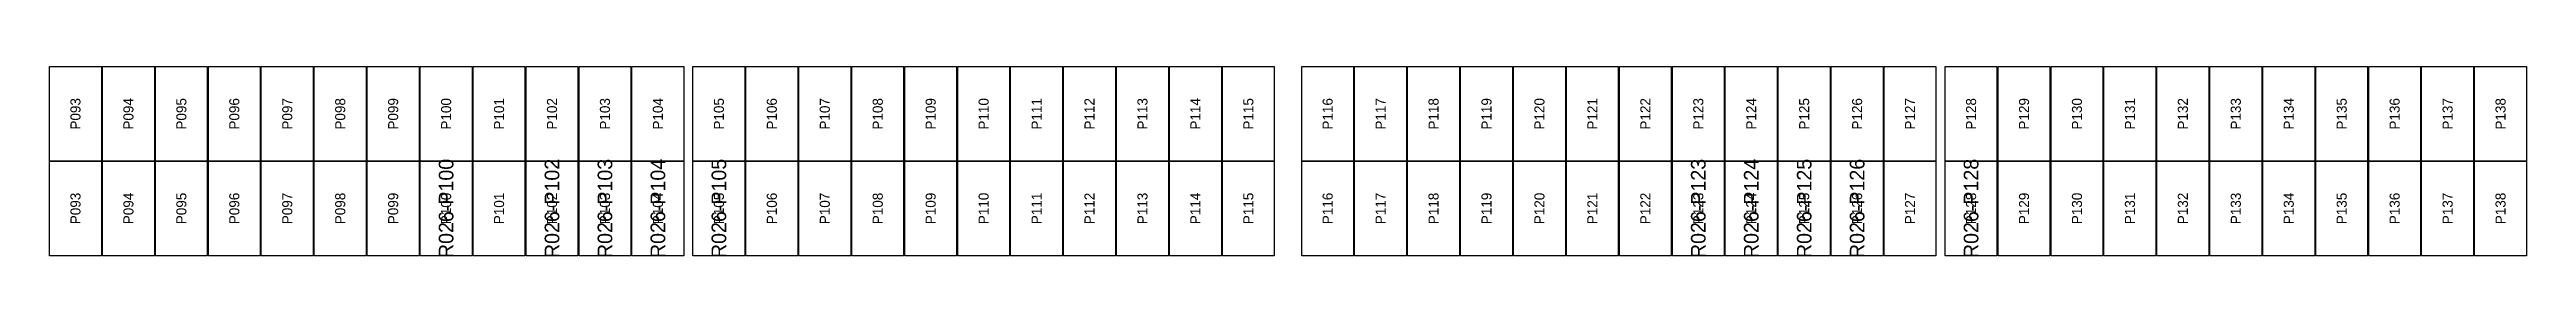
# Model space of a CAD drawing. Extents: x 296295 to 296770, y 651564 to 652121.
# Drawn here: x 296472.7 to 296526.9, y 652019.2 to 652023.3 of the extents above; entities that cross this region are included whole.
import ezdxf
from ezdxf.enums import TextEntityAlignment as Align

# ---------------------------------------------------------------- set-up
doc = ezdxf.new("R2010")
doc.units = 0

msp = doc.modelspace()

# ---------------------------------------------------------------- texts
at = {"layer": 'DEFECT_LABELS'}
for s, p in [('R026-P100', (296481.392, 652020.204)), ('R026-P102', (296483.708, 652020.204)), ('R026-P103', (296484.866, 652020.204)), ('R026-P104', (296486.024, 652020.204)), ('R026-P105', (296487.358, 652020.204)), ('R026-P123', (296508.778, 652020.204)), ('R026-P124', (296509.936, 652020.204)), ('R026-P125', (296511.094, 652020.204)), ('R026-P126', (296512.252, 652020.204)), ('R026-P128', (296514.744, 652020.204))]:
    msp.add_text(s, height=0.32, rotation=90, dxfattribs=at).set_placement(p, align=Align.MIDDLE_CENTER)
at = {"layer": 'PANEL_POSITION'}
for s, p in [('P093', (296473.286, 652022.267)), ('P094', (296474.444, 652022.267)), ('P095', (296475.602, 652022.267)), ('P096', (296476.76, 652022.267)), ('P097', (296477.918, 652022.267)), ('P098', (296479.076, 652022.267)), ('P099', (296480.234, 652022.267)), ('P100', (296481.392, 652022.267)), ('P101', (296482.55, 652022.267)), ('P102', (296483.708, 652022.267)), ('P103', (296484.866, 652022.267)), ('P104', (296486.024, 652022.267)), ('P105', (296487.358, 652022.267)), ('P106', (296488.516, 652022.267)), ('P107', (296489.674, 652022.267)), ('P108', (296490.832, 652022.267)), ('P109', (296491.99, 652022.267)), ('P110', (296493.148, 652022.267)), ('P111', (296494.306, 652022.267)), ('P112', (296495.464, 652022.267)), ('P113', (296496.622, 652022.267)), ('P114', (296497.78, 652022.267)), ('P115', (296498.938, 652022.267)), ('P116', (296500.672, 652022.267)), ('P117', (296501.83, 652022.267)), ('P118', (296502.988, 652022.267)), ('P119', (296504.146, 652022.267)), ('P120', (296505.304, 652022.267)), ('P121', (296506.462, 652022.267)), ('P122', (296507.62, 652022.267)), ('P123', (296508.778, 652022.267)), ('P124', (296509.936, 652022.267)), ('P125', (296511.094, 652022.267)), ('P126', (296512.252, 652022.267)), ('P127', (296513.41, 652022.267)), ('P128', (296514.744, 652022.267)), ('P129', (296515.902, 652022.267)), ('P130', (296517.06, 652022.267)), ('P131', (296518.218, 652022.267)), ('P132', (296519.376, 652022.267)), ('P133', (296520.534, 652022.267)), ('P134', (296521.692, 652022.267)), ('P135', (296522.85, 652022.267)), ('P136', (296524.008, 652022.267)), ('P137', (296525.166, 652022.267)), ('P138', (296526.324, 652022.267)), ('P093', (296473.286, 652020.204)), ('P094', (296474.444, 652020.204)), ('P095', (296475.602, 652020.204)), ('P096', (296476.76, 652020.204)), ('P097', (296477.918, 652020.204)), ('P098', (296479.076, 652020.204)), ('P099', (296480.234, 652020.204)), ('P100', (296481.392, 652020.204)), ('P101', (296482.55, 652020.204)), ('P102', (296483.708, 652020.204)), ('P103', (296484.866, 652020.204)), ('P104', (296486.024, 652020.204)), ('P105', (296487.358, 652020.204)), ('P106', (296488.516, 652020.204)), ('P107', (296489.674, 652020.204)), ('P108', (296490.832, 652020.204)), ('P109', (296491.99, 652020.204)), ('P110', (296493.148, 652020.204)), ('P111', (296494.306, 652020.204)), ('P112', (296495.464, 652020.204)), ('P113', (296496.622, 652020.204)), ('P114', (296497.78, 652020.204)), ('P115', (296498.938, 652020.204)), ('P116', (296500.672, 652020.204)), ('P117', (296501.83, 652020.204)), ('P118', (296502.988, 652020.204)), ('P119', (296504.146, 652020.204)), ('P120', (296505.304, 652020.204)), ('P121', (296506.462, 652020.204)), ('P122', (296507.62, 652020.204)), ('P123', (296508.778, 652020.204)), ('P124', (296509.936, 652020.204)), ('P125', (296511.094, 652020.204)), ('P126', (296512.252, 652020.204)), ('P127', (296513.41, 652020.204)), ('P128', (296514.744, 652020.204)), ('P129', (296515.902, 652020.204)), ('P130', (296517.06, 652020.204)), ('P131', (296518.218, 652020.204)), ('P132', (296519.376, 652020.204)), ('P133', (296520.534, 652020.204)), ('P134', (296521.692, 652020.204)), ('P135', (296522.85, 652020.204)), ('P136', (296524.008, 652020.204)), ('P137', (296525.166, 652020.204)), ('P138', (296526.324, 652020.204))]:
    msp.add_text(s, height=0.22, rotation=90, dxfattribs=at).set_placement(p, align=Align.MIDDLE_CENTER)

# ---------------------------------------------------------------- linework, layer by layer
at = {"layer": 'DEFECTIVE_PANELS'}
for points in [[(296480.825, 652021.236), (296481.959, 652021.236), (296481.959, 652019.173), (296480.825, 652019.173)], [(296483.141, 652021.236), (296484.275, 652021.236), (296484.275, 652019.173), (296483.141, 652019.173)], [(296484.299, 652021.236), (296485.433, 652021.236), (296485.433, 652019.173), (296484.299, 652019.173)], [(296485.457, 652021.236), (296486.591, 652021.236), (296486.591, 652019.173), (296485.457, 652019.173)], [(296486.791, 652021.236), (296487.925, 652021.236), (296487.925, 652019.173), (296486.791, 652019.173)], [(296508.211, 652021.236), (296509.345, 652021.236), (296509.345, 652019.173), (296508.211, 652019.173)], [(296509.369, 652021.236), (296510.503, 652021.236), (296510.503, 652019.173), (296509.369, 652019.173)], [(296510.527, 652021.236), (296511.661, 652021.236), (296511.661, 652019.173), (296510.527, 652019.173)], [(296511.685, 652021.236), (296512.819, 652021.236), (296512.819, 652019.173), (296511.685, 652019.173)], [(296514.177, 652021.236), (296515.311, 652021.236), (296515.311, 652019.173), (296514.177, 652019.173)]]:
    msp.add_lwpolyline(points, close=True, dxfattribs=at)
at = {"layer": 'PANELS_MASTER'}
for points in [[(296472.719, 652023.299), (296473.853, 652023.299), (296473.853, 652021.236), (296472.719, 652021.236)], [(296473.877, 652023.299), (296475.011, 652023.299), (296475.011, 652021.236), (296473.877, 652021.236)], [(296475.035, 652023.299), (296476.169, 652023.299), (296476.169, 652021.236), (296475.035, 652021.236)], [(296476.193, 652023.299), (296477.327, 652023.299), (296477.327, 652021.236), (296476.193, 652021.236)], [(296477.351, 652023.299), (296478.485, 652023.299), (296478.485, 652021.236), (296477.351, 652021.236)], [(296478.509, 652023.299), (296479.643, 652023.299), (296479.643, 652021.236), (296478.509, 652021.236)], [(296479.667, 652023.299), (296480.801, 652023.299), (296480.801, 652021.236), (296479.667, 652021.236)], [(296480.825, 652023.299), (296481.959, 652023.299), (296481.959, 652021.236), (296480.825, 652021.236)], [(296481.983, 652023.299), (296483.117, 652023.299), (296483.117, 652021.236), (296481.983, 652021.236)], [(296483.141, 652023.299), (296484.275, 652023.299), (296484.275, 652021.236), (296483.141, 652021.236)], [(296484.299, 652023.299), (296485.433, 652023.299), (296485.433, 652021.236), (296484.299, 652021.236)], [(296485.457, 652023.299), (296486.591, 652023.299), (296486.591, 652021.236), (296485.457, 652021.236)], [(296486.791, 652023.299), (296487.925, 652023.299), (296487.925, 652021.236), (296486.791, 652021.236)], [(296487.949, 652023.299), (296489.083, 652023.299), (296489.083, 652021.236), (296487.949, 652021.236)], [(296489.107, 652023.299), (296490.241, 652023.299), (296490.241, 652021.236), (296489.107, 652021.236)], [(296490.265, 652023.299), (296491.399, 652023.299), (296491.399, 652021.236), (296490.265, 652021.236)], [(296491.423, 652023.299), (296492.557, 652023.299), (296492.557, 652021.236), (296491.423, 652021.236)], [(296492.581, 652023.299), (296493.715, 652023.299), (296493.715, 652021.236), (296492.581, 652021.236)], [(296493.739, 652023.299), (296494.873, 652023.299), (296494.873, 652021.236), (296493.739, 652021.236)], [(296494.897, 652023.299), (296496.031, 652023.299), (296496.031, 652021.236), (296494.897, 652021.236)], [(296496.055, 652023.299), (296497.189, 652023.299), (296497.189, 652021.236), (296496.055, 652021.236)], [(296497.213, 652023.299), (296498.347, 652023.299), (296498.347, 652021.236), (296497.213, 652021.236)], [(296498.371, 652023.299), (296499.505, 652023.299), (296499.505, 652021.236), (296498.371, 652021.236)], [(296500.105, 652023.299), (296501.239, 652023.299), (296501.239, 652021.236), (296500.105, 652021.236)], [(296501.263, 652023.299), (296502.397, 652023.299), (296502.397, 652021.236), (296501.263, 652021.236)], [(296502.421, 652023.299), (296503.555, 652023.299), (296503.555, 652021.236), (296502.421, 652021.236)], [(296503.579, 652023.299), (296504.713, 652023.299), (296504.713, 652021.236), (296503.579, 652021.236)], [(296504.737, 652023.299), (296505.871, 652023.299), (296505.871, 652021.236), (296504.737, 652021.236)], [(296505.895, 652023.299), (296507.029, 652023.299), (296507.029, 652021.236), (296505.895, 652021.236)], [(296507.053, 652023.299), (296508.187, 652023.299), (296508.187, 652021.236), (296507.053, 652021.236)], [(296508.211, 652023.299), (296509.345, 652023.299), (296509.345, 652021.236), (296508.211, 652021.236)], [(296509.369, 652023.299), (296510.503, 652023.299), (296510.503, 652021.236), (296509.369, 652021.236)], [(296510.527, 652023.299), (296511.661, 652023.299), (296511.661, 652021.236), (296510.527, 652021.236)], [(296511.685, 652023.299), (296512.819, 652023.299), (296512.819, 652021.236), (296511.685, 652021.236)], [(296512.843, 652023.299), (296513.977, 652023.299), (296513.977, 652021.236), (296512.843, 652021.236)], [(296514.177, 652023.299), (296515.311, 652023.299), (296515.311, 652021.236), (296514.177, 652021.236)], [(296515.335, 652023.299), (296516.469, 652023.299), (296516.469, 652021.236), (296515.335, 652021.236)], [(296516.493, 652023.299), (296517.627, 652023.299), (296517.627, 652021.236), (296516.493, 652021.236)], [(296517.651, 652023.299), (296518.785, 652023.299), (296518.785, 652021.236), (296517.651, 652021.236)], [(296518.809, 652023.299), (296519.943, 652023.299), (296519.943, 652021.236), (296518.809, 652021.236)], [(296519.967, 652023.299), (296521.101, 652023.299), (296521.101, 652021.236), (296519.967, 652021.236)], [(296521.125, 652023.299), (296522.259, 652023.299), (296522.259, 652021.236), (296521.125, 652021.236)], [(296522.283, 652023.299), (296523.417, 652023.299), (296523.417, 652021.236), (296522.283, 652021.236)], [(296523.441, 652023.299), (296524.575, 652023.299), (296524.575, 652021.236), (296523.441, 652021.236)], [(296524.599, 652023.299), (296525.733, 652023.299), (296525.733, 652021.236), (296524.599, 652021.236)], [(296525.757, 652023.299), (296526.891, 652023.299), (296526.891, 652021.236), (296525.757, 652021.236)], [(296472.719, 652021.236), (296473.853, 652021.236), (296473.853, 652019.173), (296472.719, 652019.173)], [(296473.877, 652021.236), (296475.011, 652021.236), (296475.011, 652019.173), (296473.877, 652019.173)], [(296475.035, 652021.236), (296476.169, 652021.236), (296476.169, 652019.173), (296475.035, 652019.173)], [(296476.193, 652021.236), (296477.327, 652021.236), (296477.327, 652019.173), (296476.193, 652019.173)], [(296477.351, 652021.236), (296478.485, 652021.236), (296478.485, 652019.173), (296477.351, 652019.173)], [(296478.509, 652021.236), (296479.643, 652021.236), (296479.643, 652019.173), (296478.509, 652019.173)], [(296479.667, 652021.236), (296480.801, 652021.236), (296480.801, 652019.173), (296479.667, 652019.173)], [(296481.983, 652021.236), (296483.117, 652021.236), (296483.117, 652019.173), (296481.983, 652019.173)], [(296487.949, 652021.236), (296489.083, 652021.236), (296489.083, 652019.173), (296487.949, 652019.173)], [(296489.107, 652021.236), (296490.241, 652021.236), (296490.241, 652019.173), (296489.107, 652019.173)], [(296490.265, 652021.236), (296491.399, 652021.236), (296491.399, 652019.173), (296490.265, 652019.173)], [(296491.423, 652021.236), (296492.557, 652021.236), (296492.557, 652019.173), (296491.423, 652019.173)], [(296492.581, 652021.236), (296493.715, 652021.236), (296493.715, 652019.173), (296492.581, 652019.173)], [(296493.739, 652021.236), (296494.873, 652021.236), (296494.873, 652019.173), (296493.739, 652019.173)], [(296494.897, 652021.236), (296496.031, 652021.236), (296496.031, 652019.173), (296494.897, 652019.173)], [(296496.055, 652021.236), (296497.189, 652021.236), (296497.189, 652019.173), (296496.055, 652019.173)], [(296497.213, 652021.236), (296498.347, 652021.236), (296498.347, 652019.173), (296497.213, 652019.173)], [(296498.371, 652021.236), (296499.505, 652021.236), (296499.505, 652019.173), (296498.371, 652019.173)], [(296500.105, 652021.236), (296501.239, 652021.236), (296501.239, 652019.173), (296500.105, 652019.173)], [(296501.263, 652021.236), (296502.397, 652021.236), (296502.397, 652019.173), (296501.263, 652019.173)], [(296502.421, 652021.236), (296503.555, 652021.236), (296503.555, 652019.173), (296502.421, 652019.173)], [(296503.579, 652021.236), (296504.713, 652021.236), (296504.713, 652019.173), (296503.579, 652019.173)], [(296504.737, 652021.236), (296505.871, 652021.236), (296505.871, 652019.173), (296504.737, 652019.173)], [(296505.895, 652021.236), (296507.029, 652021.236), (296507.029, 652019.173), (296505.895, 652019.173)], [(296507.053, 652021.236), (296508.187, 652021.236), (296508.187, 652019.173), (296507.053, 652019.173)], [(296512.843, 652021.236), (296513.977, 652021.236), (296513.977, 652019.173), (296512.843, 652019.173)], [(296515.335, 652021.236), (296516.469, 652021.236), (296516.469, 652019.173), (296515.335, 652019.173)], [(296516.493, 652021.236), (296517.627, 652021.236), (296517.627, 652019.173), (296516.493, 652019.173)], [(296517.651, 652021.236), (296518.785, 652021.236), (296518.785, 652019.173), (296517.651, 652019.173)], [(296518.809, 652021.236), (296519.943, 652021.236), (296519.943, 652019.173), (296518.809, 652019.173)], [(296519.967, 652021.236), (296521.101, 652021.236), (296521.101, 652019.173), (296519.967, 652019.173)], [(296521.125, 652021.236), (296522.259, 652021.236), (296522.259, 652019.173), (296521.125, 652019.173)], [(296522.283, 652021.236), (296523.417, 652021.236), (296523.417, 652019.173), (296522.283, 652019.173)], [(296523.441, 652021.236), (296524.575, 652021.236), (296524.575, 652019.173), (296523.441, 652019.173)], [(296524.599, 652021.236), (296525.733, 652021.236), (296525.733, 652019.173), (296524.599, 652019.173)], [(296525.757, 652021.236), (296526.891, 652021.236), (296526.891, 652019.173), (296525.757, 652019.173)]]:
    msp.add_lwpolyline(points, close=True, dxfattribs=at)

msp.set_redraw_order([(e.dxf.handle, doc.entitydb.next_handle()) for e in msp.query("TEXT MTEXT ATTDEF DIMENSION ARC_DIMENSION")])  # texts and dimensions are drawn at this point

doc.saveas('drawing.dxf')
